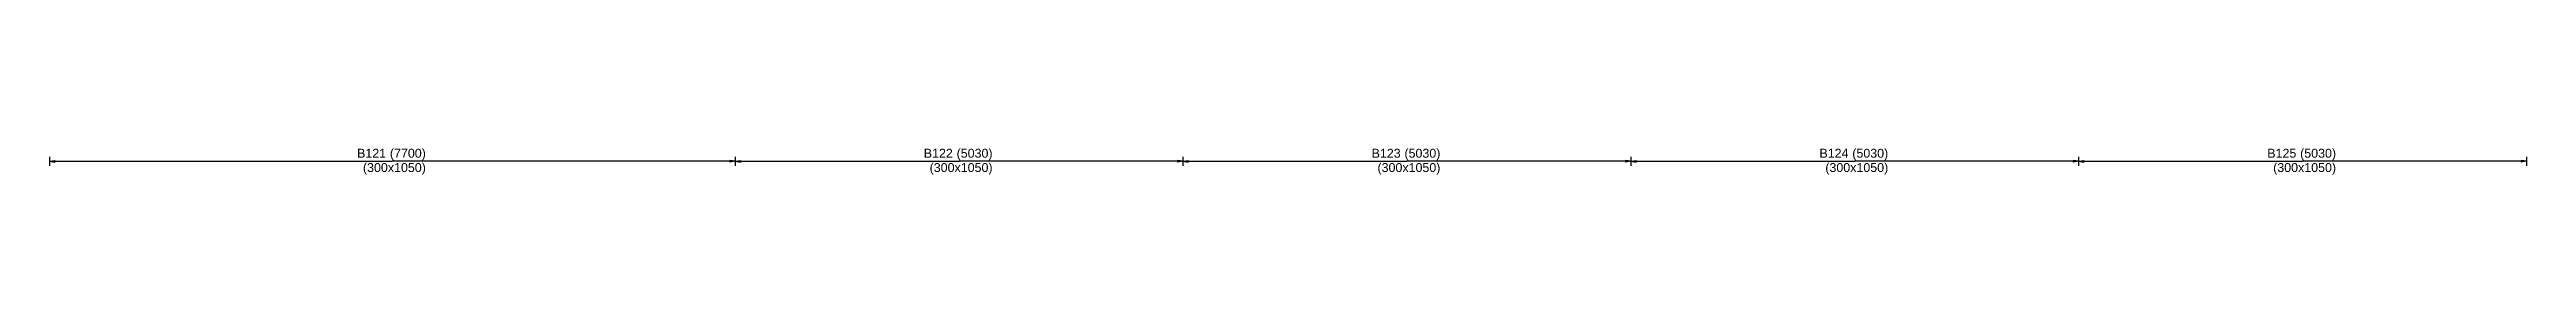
# Model space of a CAD drawing. Extents: x 0 to 98, y 3 to 248.
# Drawn here: x 40.18 to 68, y 201.01 to 201.31 of the extents above; entities that cross this region are included whole.
import ezdxf

# ---------------------------------------------------------------- set-up
doc = ezdxf.new("R2010")
doc.units = 0
for name, color, linetype in [('Beam_Dimensions_LS', 3, 'CONTINUOUS'), ('Beam_NameLS', 6, 'CONTINUOUS'), ('span_dim', 7, 'CONTINUOUS'), ('spanline', 7, 'CONTINUOUS')]:
    doc.layers.add(name, color=color, linetype=linetype)
doc.styles.add('STRUDS_Arial', font='ARIAL.TTF', dxfattribs={"height": 0.04})

msp = doc.modelspace()

# ---------------------------------------------------------------- texts
at = {"layer": 'Beam_Dimensions_LS', "style": 'STRUDS_Arial'}
for p in [(43.7, 201.045), (50.065, 201.045), (55.095, 201.045), (60.125, 201.045), (65.155, 201.045)]:
    msp.add_text('(300x1050)', height=0.1, dxfattribs=at).set_placement(p)
at = {"layer": 'Beam_NameLS', "style": 'STRUDS_Arial'}
for s, p in [('B121', (43.634, 201.205)), ('B122', (49.999, 201.205)), ('B123', (55.029, 201.205)), ('B124', (60.059, 201.205)), ('B125', (65.089, 201.205))]:
    msp.add_text(s, height=0.1, dxfattribs=at).set_placement(p)
at = {"layer": 'span_dim', "style": 'STRUDS_Arial'}
for s, p in [(' (7700) ', (43.964, 201.205)), (' (5030) ', (50.329, 201.205)), (' (5030) ', (55.359, 201.205)), (' (5030) ', (60.389, 201.205)), (' (5030) ', (65.419, 201.205))]:
    msp.add_text(s, height=0.1, dxfattribs=at).set_placement(p)

# ---------------------------------------------------------------- linework, layer by layer
at = {"layer": 'spanline'}
for p, q in [((40.18, 201.215), (40.18, 201.115)), ((40.18, 201.165), (40.24, 201.175)), ((40.18, 201.165), (44.03, 201.165)), ((40.18, 201.165), (40.24, 201.155)), ((40.24, 201.175), (40.24, 201.155)), ((47.88, 201.165), (44.03, 201.165)), ((47.88, 201.165), (47.82, 201.175)), ((47.82, 201.175), (47.82, 201.155)), ((47.88, 201.165), (47.82, 201.155)), ((47.88, 201.215), (47.88, 201.115)), ((47.88, 201.215), (47.88, 201.115)), ((47.88, 201.165), (47.94, 201.175)), ((47.88, 201.165), (50.395, 201.165)), ((47.88, 201.165), (47.94, 201.155)), ((47.94, 201.175), (47.94, 201.155)), ((52.91, 201.165), (50.395, 201.165)), ((52.91, 201.165), (52.85, 201.175)), ((52.85, 201.175), (52.85, 201.155)), ((52.91, 201.165), (52.85, 201.155)), ((52.91, 201.215), (52.91, 201.115)), ((52.91, 201.215), (52.91, 201.115)), ((52.91, 201.165), (52.97, 201.175)), ((52.91, 201.165), (55.425, 201.165)), ((52.91, 201.165), (52.97, 201.155)), ((52.97, 201.175), (52.97, 201.155)), ((57.94, 201.165), (55.425, 201.165)), ((57.94, 201.165), (57.88, 201.175)), ((57.88, 201.175), (57.88, 201.155)), ((57.94, 201.165), (57.88, 201.155)), ((57.94, 201.215), (57.94, 201.115)), ((57.94, 201.215), (57.94, 201.115)), ((57.94, 201.165), (58, 201.175)), ((57.94, 201.165), (60.455, 201.165)), ((57.94, 201.165), (58, 201.155)), ((58, 201.175), (58, 201.155)), ((62.97, 201.165), (60.455, 201.165)), ((62.97, 201.165), (62.91, 201.175)), ((62.91, 201.175), (62.91, 201.155)), ((62.97, 201.165), (62.91, 201.155)), ((62.97, 201.215), (62.97, 201.115)), ((62.97, 201.215), (62.97, 201.115)), ((62.97, 201.165), (63.03, 201.175)), ((62.97, 201.165), (65.485, 201.165)), ((62.97, 201.165), (63.03, 201.155)), ((63.03, 201.175), (63.03, 201.155)), ((68, 201.165), (65.485, 201.165)), ((68, 201.165), (67.94, 201.175)), ((67.94, 201.175), (67.94, 201.155)), ((68, 201.165), (67.94, 201.155)), ((68, 201.215), (68, 201.115))]:
    msp.add_line(p, q, dxfattribs=at)
for points in [[(40.18, 201.165), (40.24, 201.175), (40.18, 201.165), (40.24, 201.155)], [(47.88, 201.165), (47.82, 201.175), (47.88, 201.165), (47.82, 201.155)], [(47.88, 201.165), (47.94, 201.175), (47.88, 201.165), (47.94, 201.155)], [(52.91, 201.165), (52.85, 201.175), (52.91, 201.165), (52.85, 201.155)], [(52.91, 201.165), (52.97, 201.175), (52.91, 201.165), (52.97, 201.155)], [(57.94, 201.165), (57.88, 201.175), (57.94, 201.165), (57.88, 201.155)], [(57.94, 201.165), (58, 201.175), (57.94, 201.165), (58, 201.155)], [(62.97, 201.165), (62.91, 201.175), (62.97, 201.165), (62.91, 201.155)], [(62.97, 201.165), (63.03, 201.175), (62.97, 201.165), (63.03, 201.155)], [(68, 201.165), (67.94, 201.175), (68, 201.165), (67.94, 201.155)]]:
    msp.add_solid(points, dxfattribs=at)

msp.set_redraw_order([(e.dxf.handle, doc.entitydb.next_handle()) for e in msp.query("TEXT MTEXT ATTDEF DIMENSION ARC_DIMENSION")])  # texts and dimensions are drawn at this point

doc.saveas('drawing.dxf')
